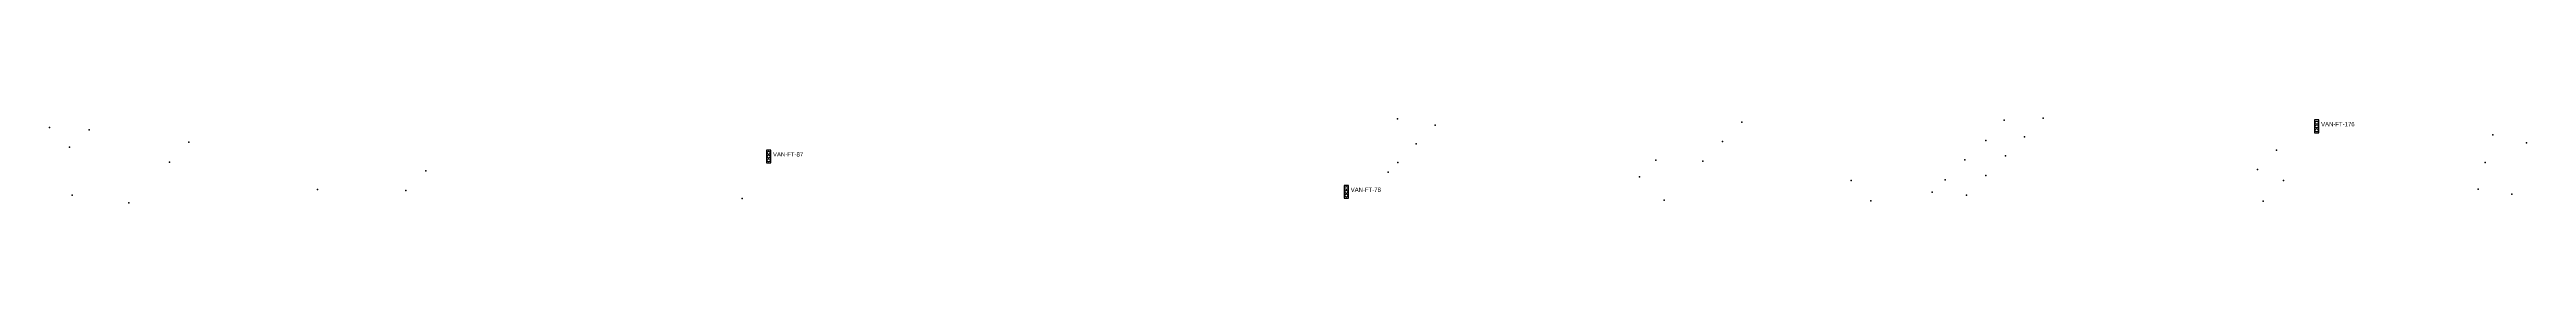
# Model space of a CAD drawing. Header units: inches. Extents: x 486474 to 494239, y 5455982 to 5460069.
# Drawn here: x 490882 to 492027, y 5458790 to 5458830 of the extents above; entities that cross this region are included whole.
import ezdxf

# ---------------------------------------------------------------- set-up
doc = ezdxf.new("R2010")
doc.units = ezdxf.units.IN
doc.header["$MEASUREMENT"] = 0
doc.layers.add('Parking Meters', color=10, linetype='Continuous')
doc.layers.add('Traffic Signals', color=10, linetype='Continuous')

msp = doc.modelspace()

# ---------------------------------------------------------------- linework, layer by layer
at = {"layer": 'Parking Meters', "color": 7}
for p in [(490881.5, 5458825.2), (490881.5, 5458825.2), (491504.9, 5458829.3), (491504.9, 5458829.3), (491522.3, 5458826.4), (491522.3, 5458826.4), (491664.2, 5458827.7), (491664.2, 5458827.7), (491785.5, 5458828.7), (491785.5, 5458828.7), (491803.5, 5458829.6), (490890.7, 5458816.2), (490890.7, 5458816.2), (490899.9, 5458824.1), (490899.9, 5458824.1), (490946, 5458818.4), (491513.6, 5458817.7), (491513.6, 5458817.7), (491655.3, 5458818.7), (491655.3, 5458818.7), (491777.1, 5458819.2), (491777.1, 5458819.2), (491795, 5458820.9), (491795, 5458820.9), (491911.5, 5458814.7), (491911.5, 5458814.7), (492011.6, 5458821.8), (492011.6, 5458821.8), (492027.1, 5458818.1), (492027.1, 5458818.1), (490937, 5458809.2), (490937, 5458809.2), (491055.5, 5458805.2), (491500.6, 5458804.5), (491505.1, 5458809), (491505.1, 5458809), (491616.8, 5458802.4), (491624.5, 5458810.1), (491624.5, 5458810.1), (491646.2, 5458809.7), (491646.2, 5458809.7), (491767.3, 5458810.3), (491767.3, 5458810.3), (491777.1, 5458803), (491777.1, 5458803), (491786.1, 5458812.1), (491786.1, 5458812.1), (491902.7, 5458805.7), (492008, 5458809), (492008, 5458809), (490891.9, 5458793.8), (490891.9, 5458793.8), (491005.4, 5458796.5), (491005.4, 5458796.5), (491046.3, 5458796), (491046.3, 5458796), (491201.8, 5458792.3), (491201.8, 5458792.3), (491628.3, 5458791.5), (491628.3, 5458791.5), (491714.7, 5458800.6), (491714.7, 5458800.6), (491723.9, 5458791.3), (491723.9, 5458791.3), (491752.3, 5458795.2), (491758.2, 5458801), (491758.2, 5458801), (491768.1, 5458793.9), (491768.1, 5458793.9), (491905.3, 5458791.1), (491905.3, 5458791.1), (491914.7, 5458800.6), (492004.7, 5458796.7), (492004.7, 5458796.7), (492020.4, 5458794.3), (490918.2, 5458790.3), (490918.2, 5458790.3)]:
    msp.add_point(p, dxfattribs=at)
at = {"layer": 'Traffic Signals', "color": 1}
for points in [[(491929.1, 5458822.8), (491931.1, 5458822.8), (491931.1, 5458828.8), (491929.1, 5458828.8)], [(491213.1, 5458808.8), (491215.1, 5458808.8), (491215.1, 5458814.8), (491213.1, 5458814.8)], [(491480.3, 5458792.4), (491482.3, 5458792.4), (491482.3, 5458798.4), (491480.3, 5458798.4)]]:
    msp.add_lwpolyline(points, close=True, dxfattribs=at)
for centre in [(491930.1, 5458827.5), (491930.1, 5458825.8), (491930.1, 5458824), (491214.1, 5458813.5), (491214.1, 5458811.8), (491214.1, 5458810), (491481.3, 5458797.2), (491481.3, 5458795.4), (491481.3, 5458793.7)]:
    msp.add_circle(centre, 0.75, dxfattribs=at)

# ---------------------------------------------------------------- texts
for s, p in [('VAN-FT-176', (491932.1, 5458825.8)), ('VAN-FT-87', (491216.1, 5458811.8)), ('VAN-FT-78', (491483.3, 5458795.4))]:
    msp.add_text(s, height=2, dxfattribs=at).set_placement(p)

doc.saveas('drawing.dxf')
